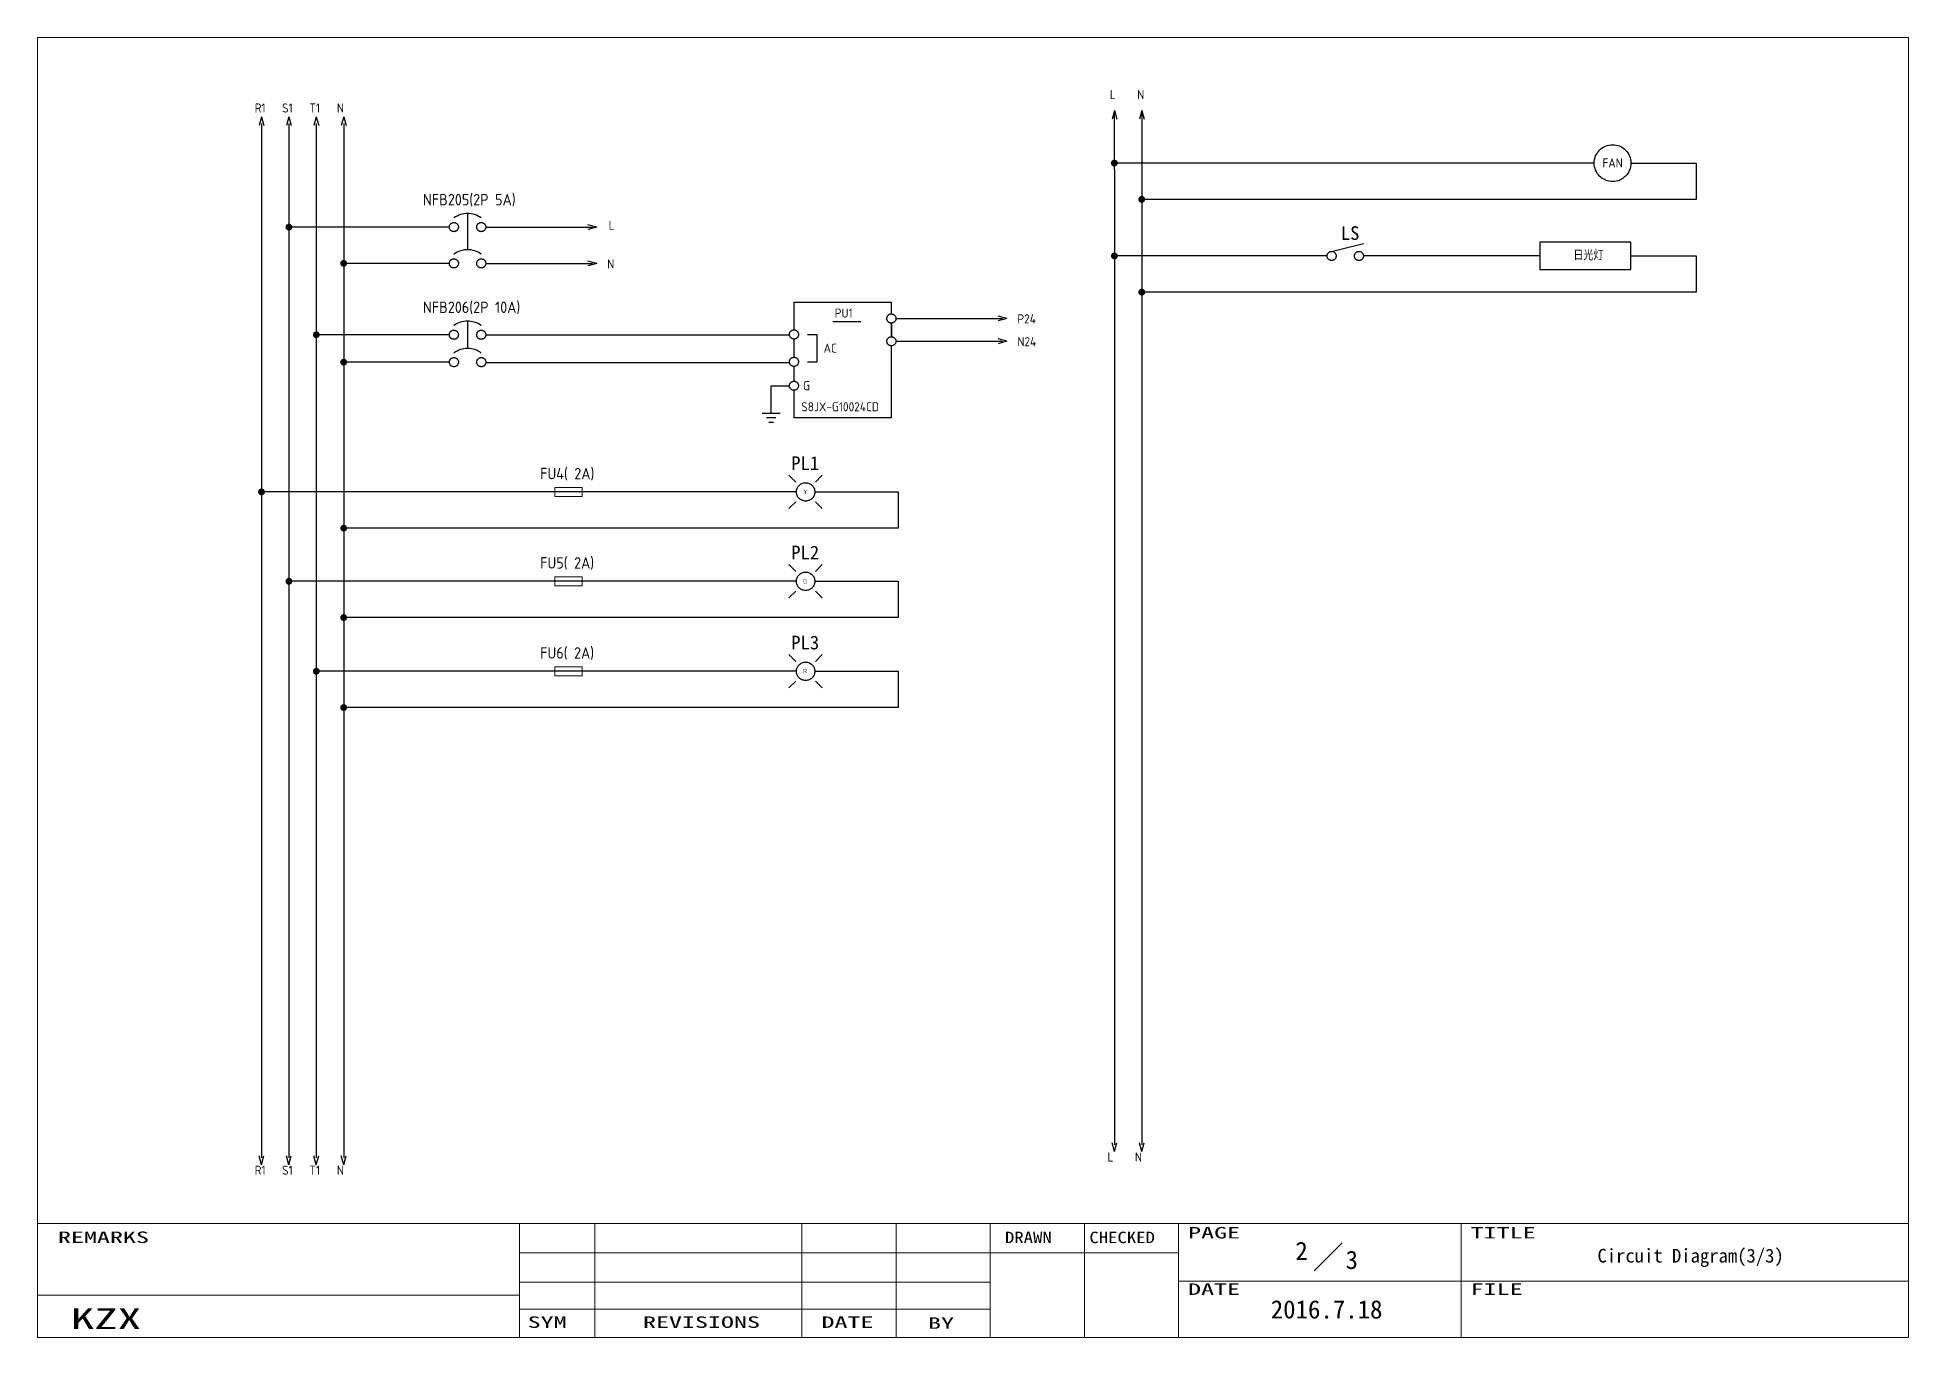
# Model space of a CAD drawing. Extents: x -176 to 1279, y -463 to 285.
# Drawn here: x 356.9 to 766.9, y -462.8 to -177.8 of the extents above; entities that cross this region are included whole.
import ezdxf
from ezdxf.enums import TextEntityAlignment as Align

# ---------------------------------------------------------------- set-up
doc = ezdxf.new("R2010")
doc.units = 0
doc.header["$LTSCALE"] = 0.3
doc.header["$MEASUREMENT"] = 0
doc.linetypes.add('実線', pattern=[20001, 20000, -1])
doc.layers.get('0').update_dxf_attribs({"linetype": '実線'})
for name, color, linetype, lineweight in [('01図枠', 5, 'CONTINUOUS', 9), ('02接続図', 7, 'CONTINUOUS', 5), ('10外形', 7, 'CONTINUOUS', 9)]:
    doc.layers.add(name, color=color, linetype=linetype, lineweight=lineweight)
for name, color, linetype in [('04部品記号', 3, 'CONTINUOUS'), ('BLOCK', 7, 'CONTINUOUS'), ('図形１', 7, '実線')]:
    doc.layers.add(name, color=color, linetype=linetype)
doc.styles.add('EXTFONT', font='isocp.shx', dxfattribs={"height": 2.5, "bigfont": 'extfont.shx'})
doc.styles.add('電気標準', font='ISOCP.shx', dxfattribs={"height": 2.5, "bigfont": 'extfont.shx'})
doc.styles.add('ＭＳＰゴシック', font='')
doc.styles.get('ＭＳＰゴシック').set_extended_font_data('SimSun')

msp = doc.modelspace()

# ---------------------------------------------------------------- texts
at = {"layer": '01図枠', "linetype": 'Continuous', "lineweight": 5, "style": 'ＭＳＰゴシック'}
for s, height, width, p in [('PAGE', 2.513, 1.666667, (609.08, -438.6)), ('TITLE', 2.513, 1.666667, (670.99, -438.6)), ('REMARKS', 2.513, 1.666667, (361.44, -439.6)), ('DRAWN', 2.513, 1.2, (568.95, -439.63)), ('CHECKED', 2.513, 1.2, (587.45, -439.63)), ('DATE', 2.513, 1.666667, (609.08, -450.98)), ('FILE', 2.513, 1.666667, (670.99, -450.98)), ('KZX', 4.523, 1.666667, (364.28, -456.44)), ('SYM', 2.513, 1.666667, (464.36, -458.2))]:
    msp.add_text(s, height=height, dxfattribs=dict(at, width=width)).set_placement(p, align=Align.TOP_LEFT)
at = {"layer": '01図枠', "linetype": 'Continuous', "lineweight": 5, "style": 'ＭＳＰゴシック', "width": 1.666667}
for s, p in [('REVISIONS', (502.45, -458.2)), ('DATE', (534.45, -458.2)), ('BY', (554.95, -458.41))]:
    msp.add_text(s, height=2.513, dxfattribs=at).set_placement(p, align=Align.TOP_CENTER)
at = {"layer": '02接続図', "style": 'ＭＳＰゴシック'}
for s, p in [('2', (633.95, -443.84)), ('3', (644.95, -445.84)), ('2016.7.18', (639.43, -456.69))]:
    msp.add_text(s, height=4, dxfattribs=at).set_placement(p, align=Align.MIDDLE)
msp.add_text('Circuit Diagram(3/3)', height=3, dxfattribs=at).set_placement((698.78, -444.89), align=Align.MIDDLE_LEFT)
at = {"layer": '04部品記号', "linetype": 'Continuous', "style": 'ＭＳＰゴシック'}
for s, p in [('LS', (644.58, -220.74)), ('PL1', (525.18, -271.17)), ('PL2', (525.18, -290.75)), ('PL3', (525.18, -310.49))]:
    msp.add_text(s, height=3, dxfattribs=at).set_placement(p, align=Align.MIDDLE_CENTER)
at = {"layer": '図形１', "color": 7, "linetype": '実線', "style": '電気標準'}
for s, height, p in [('R1', 2, (404.56, -194.32)), ('S1', 2, (410.56, -194.32)), ('T1', 2, (416.56, -194.32)), ('N', 2, (422.56, -194.32)), ('L', 2, (591.93, -191.36)), ('N', 2, (597.93, -191.36)), ('FAN', 2, (699.87, -206.36)), ('L', 2, (482.11, -220)), ('日光灯', 2, (693.49, -226.66)), ('N', 2, (481.8, -228.51)), ('P24', 2, (571.68, -240.54)), ('N24', 2, (571.68, -245.54)), ('Y', 1, (524.7, -277.96)), ('G', 1, (524.7, -297.54)), ('R', 1, (524.7, -317.28)), ('L', 2, (591.43, -424.27)), ('N', 2, (597.43, -424.27)), ('R1', 2, (404.56, -427.15)), ('S1', 2, (410.56, -427.15)), ('T1', 2, (416.56, -427.15)), ('N', 2, (422.56, -427.15))]:
    msp.add_text(s, height=height, dxfattribs=at).set_placement(p)
at = {"layer": '図形１', "color": 4, "style": '電気標準'}
for s, p in [('NFB205(2P 5A)', (441.42, -214.66)), ('NFB206(2P 10A)', (441.42, -238.25)), ('FU4( 2A)', (467.09, -274.7)), ('FU5( 2A)', (467.09, -294.28)), ('FU6( 2A)', (467.09, -314.02))]:
    msp.add_text(s, height=2.5, dxfattribs=at).set_placement(p)
at = {"layer": '図形１'}
for s, style, p in [('PU1', '電気標準', (531.65, -239.27)), ('AC', 'EXTFONT', (529.22, -246.96)), ('G', 'EXTFONT', (524.72, -255.19)), (' S8JX-G10024CD', '電気標準', (523.18, -259.81))]:
    msp.add_text(s, height=2, dxfattribs=dict(at, style=style)).set_placement(p)

# ---------------------------------------------------------------- blocks, each defined once
blk = doc.blocks.new('矢印（右向）')
at = {"layer": 'BLOCK'}
for q in [(-1.93, 0.52), (-1.93, -0.52)]:
    blk.add_line((0, 0), q, dxfattribs=at)

# ---------------------------------------------------------------- linework, layer by layer
for p, q in [((592.93, -206.86), (592.93, -193.86)), ((698.06, -205.4), (592.93, -205.4)), ((706.12, -205.4), (720.39, -205.4)), ((720.39, -205.4), (720.39, -213.34)), ((451.19, -216.43), (451.2, -224.38)), ((720.39, -213.34), (598.93, -213.34)), ((447.19, -219.43), (412.05, -219.43)), ((455.19, -219.43), (478.54, -219.43)), ((640.52, -224.75), (647.53, -223)), ((706.12, -222.75), (686.12, -222.75)), ((686.12, -222.75), (686.12, -228.75)), ((706.12, -225.75), (706.12, -222.75)), ((447.2, -227.38), (424.06, -227.38)), ((455.19, -227.43), (478.54, -227.43)), ((639.52, -225.75), (592.93, -225.75)), ((686.12, -225.75), (647.52, -225.75)), ((686.12, -228.75), (706.12, -228.75)), ((706.12, -225.75), (720.39, -225.75)), ((706.12, -228.75), (706.12, -225.75)), ((720.39, -225.75), (720.39, -233.69)), ((720.39, -233.69), (598.93, -233.69)), ((451.19, -240.03), (451.2, -246.03)), ((545.07, -239.46), (568.42, -239.46)), ((447.19, -243.03), (418.06, -243.03)), ((545.07, -244.46), (568.42, -244.46)), ((447.2, -249.03), (424.06, -249.03)), ((523.1, -275.31), (521.62, -273.82)), ((527.43, -275.31), (528.92, -273.82)), ((523.25, -277.47), (406.43, -277.47)), ((527.28, -277.47), (545.52, -277.47)), ((545.52, -277.47), (545.52, -285.42)), ((523.1, -279.64), (521.62, -281.12)), ((527.43, -279.64), (528.92, -281.12)), ((545.52, -285.42), (424.06, -285.42)), ((523.1, -294.89), (521.62, -293.41)), ((527.43, -294.89), (528.92, -293.41)), ((523.25, -297.06), (412.43, -297.06)), ((523.1, -299.23), (521.62, -300.71)), ((527.28, -297.06), (545.52, -297.06)), ((527.43, -299.23), (528.92, -300.71)), ((545.52, -297.06), (545.52, -305.01)), ((545.52, -305.01), (424.06, -305.01)), ((523.1, -314.63), (521.62, -313.14)), ((527.43, -314.63), (528.92, -313.14)), ((523.25, -316.79), (418.05, -316.79)), ((523.1, -318.96), (521.62, -320.44)), ((527.28, -316.79), (545.52, -316.79)), ((527.43, -318.96), (528.92, -320.44)), ((545.52, -316.79), (545.52, -324.74)), ((545.52, -324.74), (424.06, -324.74))]:
    msp.add_line(p, q)
for centre, radius in [((702.09, -205.4), 4.03), ((525.27, -277.47), 2.01), ((525.27, -297.06), 2.01), ((525.27, -316.79), 2.01)]:
    msp.add_circle(centre, radius)
at = {"layer": '01図枠', "linetype": 'Continuous', "lineweight": 5}
for p, q in [((356.95, -462.84), (356.95, -177.84)), ((356.95, -177.84), (766.95, -177.84)), ((766.95, -177.84), (766.95, -462.84)), ((356.95, -437.84), (766.95, -437.84)), ((462.56, -437.84), (462.56, -462.84)), ((479.07, -437.84), (479.07, -462.84)), ((524.47, -437.84), (524.47, -462.84)), ((545.1, -437.84), (545.1, -462.84)), ((565.74, -437.84), (565.74, -462.84)), ((586.38, -462.84), (586.38, -437.84)), ((607.01, -437.84), (607.01, -462.84)), ((668.92, -462.84), (668.92, -437.84)), ((642.87, -442.04), (636.68, -448.23)), ((462.56, -444.27), (565.74, -444.27)), ((565.74, -444.27), (607.01, -444.27)), ((462.56, -450.7), (565.74, -450.7)), ((607.01, -450.46), (766.95, -450.46)), ((462.56, -453.56), (356.95, -453.56)), ((462.56, -456.65), (565.74, -456.65)), ((766.95, -462.84), (356.95, -462.84))]:
    msp.add_line(p, q, dxfattribs=at)
at = {"layer": '10外形'}
for p, q in [((470.34, -277.47), (470.34, -276.47)), ((470.34, -276.47), (476.34, -276.47)), ((470.34, -278.47), (470.34, -277.47)), ((476.34, -278.47), (470.34, -278.47)), ((476.34, -276.47), (476.34, -278.47)), ((470.34, -297.06), (470.34, -296.06)), ((470.34, -296.06), (476.34, -296.06)), ((470.34, -298.06), (470.34, -297.06)), ((476.34, -298.06), (470.34, -298.06)), ((476.34, -296.06), (476.34, -298.06)), ((470.34, -316.79), (470.34, -315.79)), ((470.34, -315.79), (476.34, -315.79)), ((470.34, -317.79), (470.34, -316.79)), ((476.34, -317.79), (470.34, -317.79)), ((476.34, -315.79), (476.34, -317.79))]:
    msp.add_line(p, q, dxfattribs=at)
at = {"layer": '図形１', "color": 7}
for p, q in [((406.06, -196.74), (406.06, -278.56)), ((412.06, -196.74), (412.06, -278.56)), ((418.06, -196.74), (418.06, -278.56)), ((424.06, -196.74), (424.06, -423.46)), ((598.93, -193.86), (598.93, -273.68)), ((592.93, -206.86), (592.93, -273.68)), ((592.93, -273.68), (592.93, -420.57)), ((598.93, -273.68), (598.93, -420.57)), ((406.06, -278.56), (406.06, -423.46)), ((412.06, -278.56), (412.06, -423.46)), ((418.06, -278.56), (418.06, -423.46))]:
    msp.add_line(p, q, dxfattribs=at)
at = {"layer": '図形１'}
for p, q in [((531.22, -240.12), (537.38, -240.12)), ((455.19, -243.03), (521.77, -243.03)), ((525.72, -242.96), (527.72, -242.96)), ((527.72, -242.96), (527.72, -248.96)), ((455.19, -249.13), (521.72, -249.13)), ((525.72, -248.96), (527.72, -248.96)), ((517.72, -254.19), (521.72, -254.19)), ((517.72, -260.19), (517.72, -254.19)), ((515.72, -260.19), (519.72, -260.19)), ((516.72, -261.19), (518.72, -261.19)), ((517.22, -262.19), (518.22, -262.19))]:
    msp.add_line(p, q, dxfattribs=at)
at = {"layer": '図形１', "const_width": 0.75}
for points in [[(592.55, -205.4, 1), (593.3, -205.4, 1)], [(598.55, -213.34, 1), (599.3, -213.34, 1)], [(411.68, -219.43, 1), (412.43, -219.43, 1)], [(592.55, -225.75, 1), (593.3, -225.75, 1)], [(423.68, -227.38, 1), (424.43, -227.38, 1)], [(598.55, -233.69, 1), (599.3, -233.69, 1)], [(417.68, -243.03, 1), (418.43, -243.03, 1)], [(423.68, -249.03, 1), (424.43, -249.03, 1)], [(405.68, -277.47, 1), (406.43, -277.47, 1)], [(423.68, -285.42, 1), (424.43, -285.42, 1)], [(411.68, -297.06, 1), (412.43, -297.06, 1)], [(423.68, -305.01, 1), (424.43, -305.01, 1)], [(417.68, -316.79, 1), (418.43, -316.79, 1)], [(423.68, -324.74, 1), (424.43, -324.74, 1)]]:
    msp.add_lwpolyline(points, format="xyb", close=True, dxfattribs=at)
at = {"layer": '図形１'}
for points in [[(544.07, -238.46), (544.07, -235.96), (522.72, -235.96)], [(522.72, -235.96), (522.72, -241.96)], [(544.07, -240.46), (544.07, -243.46)], [(544.07, -243.46), (544.07, -240.46)], [(522.72, -243.96), (522.72, -247.96)], [(522.72, -255.19), (522.72, -261.19), (544.07, -261.19), (544.07, -245.46)], [(522.72, -249.96), (522.72, -253.19)]]:
    msp.add_lwpolyline(points, dxfattribs=at)
for centre in [(448.19, -219.43), (454.19, -219.43), (640.52, -225.75), (646.52, -225.75), (448.2, -227.38), (454.2, -227.38), (544.07, -239.46), (448.19, -243.03), (454.19, -243.03), (522.72, -242.96), (544.07, -244.46), (448.2, -249.03), (454.2, -249.03), (522.72, -248.96), (522.72, -254.19)]:
    msp.add_circle(centre, 1, dxfattribs=at)
for centre in [(451.19, -221.43), (451.2, -229.38), (451.19, -245.03), (451.2, -251.03)]:
    msp.add_arc(centre, 5, 53.1301, 126.8699, dxfattribs=at)

# ---------------------------------------------------------------- block references
at = {"layer": '図形１', "color": 7, "xscale": -1, "rotation": 270}
for p in [(406.06, -195.24), (412.06, -195.24), (418.06, -195.24), (424.06, -195.24), (592.93, -193.86), (598.93, -193.86)]:
    msp.add_blockref('矢印（右向）', p, dxfattribs=at)
at = {"layer": '図形１', "color": 7}
for p in [(479.51, -219.43), (479.51, -227.43), (569.39, -239.46), (569.39, -244.46)]:
    msp.add_blockref('矢印（右向）', p, dxfattribs=at)
at = {"layer": '図形１', "color": 7, "rotation": 270}
for p in [(592.93, -422.07), (598.93, -422.07), (406.06, -424.96), (412.06, -424.96), (418.06, -424.96), (424.06, -424.96)]:
    msp.add_blockref('矢印（右向）', p, dxfattribs=at)

msp.set_redraw_order([(e.dxf.handle, doc.entitydb.next_handle()) for e in msp.query("TEXT MTEXT ATTDEF DIMENSION ARC_DIMENSION")])  # texts and dimensions are drawn at this point

doc.saveas('drawing.dxf')
